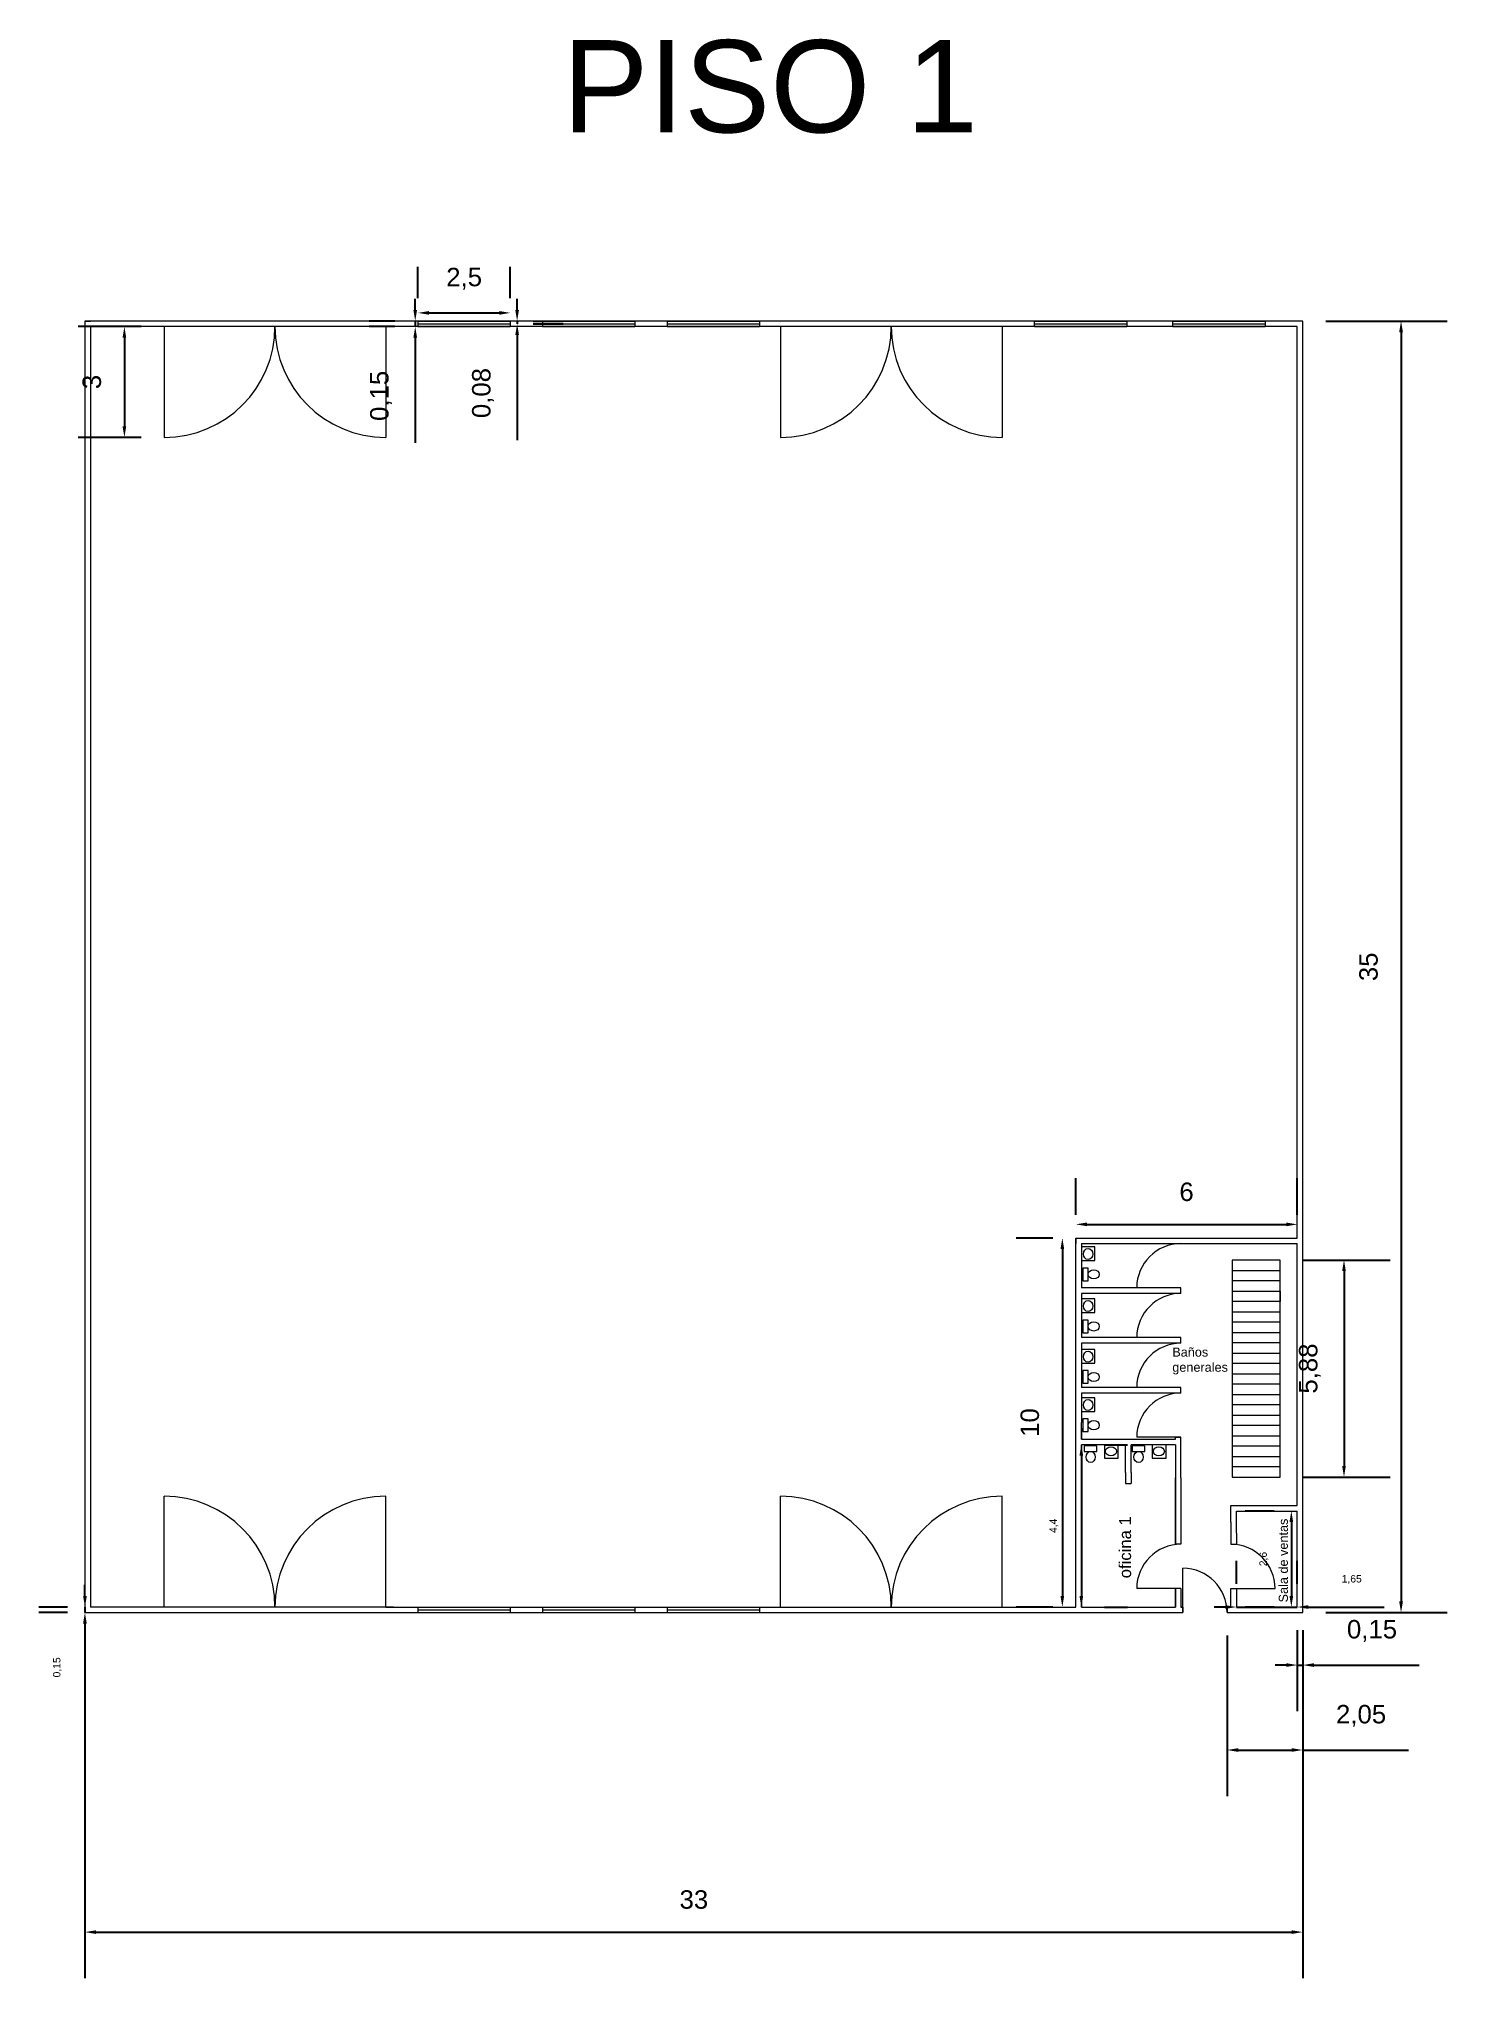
# Model space of a CAD drawing. Header units: millimetres. Extents: x -461 to 1315, y -154 to 152.
# Drawn here: x 11.6 to 49.8, y -121.4 to -68.8 of the extents above; entities that cross this region are included whole.
import ezdxf

# ---------------------------------------------------------------- set-up
doc = ezdxf.new("R2010")
doc.units = ezdxf.units.MM
for name, color, linetype, lineweight in [('A-AREA', 7, 'Continuous', 5), ('A-DOOR', 251, 'Continuous', 13), ('A-FURN', 46, 'Continuous', 13), ('A-GLAZ', 2, 'Continuous', 15), ('A-WALL', 253, 'Continuous', 15), ('C-SSWR', 3, 'Continuous', 13), ('S-STRS', 4, 'Continuous', 13)]:
    doc.layers.add(name, color=color, linetype=linetype, lineweight=lineweight)
doc.styles.get("Standard").update_dxf_attribs({"font": 'arial.ttf'})
doc.dimstyles.new('ISO-25', dxfattribs={"dimtxt": 0.5, "dimasz": 0.3, "dimexe": 1.25, "dimexo": 0.625, "dimtad": 1, "dimtxsty": 'Standard', "dimcen": 2.5, "dimclrd": 1, "dimadec": 0, "dimazin": 0, "dimtfac": 1, "dimtmove": 0, "dimatfit": 3, "dimfxl": 1, "dimarcsym": 0})
doc.dimstyles.new('Partes pequeñas', dxfattribs={"dimtxt": 0.2, "dimasz": 0.3, "dimexe": 1.25, "dimexo": 0.625, "dimtad": 1, "dimtxsty": 'Standard', "dimcen": 2.5, "dimclrd": 1, "dimadec": 0, "dimazin": 0, "dimtfac": 1, "dimtmove": 0, "dimatfit": 3, "dimfxl": 1, "dimarcsym": 0})

msp = doc.modelspace()

# ---------------------------------------------------------------- texts
at = {"layer": 'A-AREA', "insert": (25.819, -68.849), "char_height": 2.5, "attachment_point": 1}
msp.add_mtext_dynamic_manual_height_columns('\\pxt10;PISO 1', width=43.74055, gutter_width=12.5, heights=[0], dxfattribs=at)
at = {"layer": 'A-WALL', "insert": (42.344, -104.281), "char_height": 0.24578, "attachment_point": 1}
msp.add_mtext_dynamic_manual_height_columns('Baños generales', width=2.32677, gutter_width=1.229, heights=[0], dxfattribs=at)
at = {"layer": 'A-WALL', "attachment_point": 1, "rotation": 90}
for s, width, gutter_width, insert, char_height in [('oficina 1', 1.93173, 1.615, (40.904, -110.534), 0.3231), ('Sala de ventas', 2.32677, 1.229, (45.23, -111.189), 0.24578)]:
    msp.add_mtext_dynamic_manual_height_columns(s, width=width, gutter_width=gutter_width, heights=[0], dxfattribs=dict(at, insert=insert, char_height=char_height))

# ---------------------------------------------------------------- blocks, each defined once
blk = doc.blocks.new('*D253')
at = {"layer": 'A-AREA', "color": 0, "lineweight": -2, "transparency": 16777216}
for p, q in [((14.405, -76.613), (12.699, -76.613)), ((14.405, -79.613), (12.699, -79.613))]:
    blk.add_line(p, q, dxfattribs=at)
at = {"layer": 'A-AREA', "color": 1, "lineweight": -2, "transparency": 16777216}
blk.add_line((13.949, -76.913), (13.949, -79.313), dxfattribs=at)
at = {"layer": 'A-AREA', "color": 1, "lineweight": 20, "transparency": 16777216}
for points in [[(13.899, -76.913), (13.999, -76.913), (13.949, -76.613)], [(13.899, -79.313), (13.999, -79.313), (13.949, -79.613)]]:
    blk.add_solid(points, dxfattribs=at)
at = {"layer": 'Defpoints', "color": 0, "lineweight": 20, "transparency": 16777216}
for p in [(15.03, -76.613), (13.949, -79.613), (15.03, -79.613)]:
    blk.add_point(p, dxfattribs=at)
at = {"layer": 'A-AREA', "color": 0, "transparency": 16777216, "insert": (13.069, -78.113), "char_height": 0.5, "attachment_point": 5, "rotation": 90}
blk.add_mtext('3', dxfattribs=at)
blk = doc.blocks.new('*D258')
at = {"layer": 'A-AREA', "color": 0, "lineweight": -2, "transparency": 16777216}
for p, q in [((21.905, -75.838), (21.905, -74.99)), ((24.405, -75.838), (24.405, -74.99))]:
    blk.add_line(p, q, dxfattribs=at)
at = {"layer": 'A-AREA', "color": 1, "lineweight": -2, "transparency": 16777216}
blk.add_line((22.205, -76.24), (24.105, -76.24), dxfattribs=at)
at = {"layer": 'A-AREA', "color": 1, "lineweight": 20, "transparency": 16777216}
for points in [[(22.205, -76.19), (22.205, -76.29), (21.905, -76.24)], [(24.105, -76.19), (24.105, -76.29), (24.405, -76.24)]]:
    blk.add_solid(points, dxfattribs=at)
at = {"layer": 'Defpoints', "color": 0, "lineweight": 20, "transparency": 16777216}
for p in [(21.905, -76.463), (24.405, -76.24), (24.405, -76.463, 0.001)]:
    blk.add_point(p, dxfattribs=at)
at = {"layer": 'A-AREA', "color": 0, "transparency": 16777216, "insert": (23.155, -75.315), "char_height": 0.5, "attachment_point": 5}
blk.add_mtext('2,5', dxfattribs=at)
blk = doc.blocks.new('*D254')
at = {"layer": 'A-AREA', "color": 1, "lineweight": -2, "transparency": 16777216}
for p, q in [((24.591, -76.163), (24.591, -75.863)), ((24.591, -76.463), (24.591, -76.538)), ((24.591, -76.838), (24.591, -79.687))]:
    blk.add_line(p, q, dxfattribs=at)
at = {"layer": 'A-AREA', "color": 0, "lineweight": -2, "transparency": 16777216}
for p, q in [((25.03, -76.463), (25.841, -76.463)), ((25.03, -76.538), (25.841, -76.538))]:
    blk.add_line(p, q, dxfattribs=at)
at = {"layer": 'A-AREA', "color": 1, "lineweight": 20, "transparency": 16777216}
for points in [[(24.541, -76.163), (24.641, -76.163), (24.591, -76.463)], [(24.541, -76.838), (24.641, -76.838), (24.591, -76.538)]]:
    blk.add_solid(points, dxfattribs=at)
at = {"layer": 'Defpoints', "color": 0, "lineweight": 20, "transparency": 16777216}
for p in [(24.405, -76.463, -0.023), (24.405, -76.538, 0.001), (24.591, -76.538)]:
    blk.add_point(p, dxfattribs=at)
at = {"layer": 'A-AREA', "color": 0, "transparency": 16777216, "insert": (23.666, -78.413), "char_height": 0.5, "attachment_point": 5, "rotation": 90}
blk.add_mtext('0,08', dxfattribs=at)
blk = doc.blocks.new('*D255')
at = {"layer": 'A-AREA', "color": 1, "lineweight": -2, "transparency": 16777216}
for p, q in [((21.83, -76.163), (21.83, -75.863)), ((21.83, -76.463), (21.83, -76.613)), ((21.83, -76.913), (21.83, -79.765))]:
    blk.add_line(p, q, dxfattribs=at)
at = {"layer": 'A-AREA', "color": 0, "lineweight": -2, "transparency": 16777216}
for p, q in [((21.28, -76.463), (20.58, -76.463)), ((21.28, -76.613), (20.58, -76.613))]:
    blk.add_line(p, q, dxfattribs=at)
at = {"layer": 'A-AREA', "color": 1, "lineweight": 20, "transparency": 16777216}
for points in [[(21.78, -76.163), (21.88, -76.163), (21.83, -76.463)], [(21.78, -76.913), (21.88, -76.913), (21.83, -76.613)]]:
    blk.add_solid(points, dxfattribs=at)
at = {"layer": 'Defpoints', "color": 0, "lineweight": 20, "transparency": 16777216}
for p in [(21.83, -76.613), (21.905, -76.463), (21.905, -76.613, 0.001)]:
    blk.add_point(p, dxfattribs=at)
at = {"layer": 'A-AREA', "color": 0, "transparency": 16777216, "insert": (20.904, -78.489), "char_height": 0.5, "attachment_point": 5, "rotation": 90}
blk.add_mtext('0,15', dxfattribs=at)
blk = doc.blocks.new('*D259')
at = {"layer": 'A-AREA', "color": 0, "lineweight": -2, "transparency": 16777216}
for p, q in [((46.505, -76.463), (49.793, -76.463)), ((46.505, -111.463), (49.793, -111.463))]:
    blk.add_line(p, q, dxfattribs=at)
at = {"layer": 'A-AREA', "color": 1, "lineweight": -2, "transparency": 16777216}
blk.add_line((48.543, -76.763), (48.543, -111.163), dxfattribs=at)
at = {"layer": 'A-AREA', "color": 1, "lineweight": 20, "transparency": 16777216}
for points in [[(48.493, -76.763), (48.593, -76.763), (48.543, -76.463)], [(48.493, -111.163), (48.593, -111.163), (48.543, -111.463)]]:
    blk.add_solid(points, dxfattribs=at)
at = {"layer": 'Defpoints', "color": 0, "lineweight": 20, "transparency": 16777216}
for p in [(45.88, -76.463), (45.88, -111.463), (48.543, -111.463)]:
    blk.add_point(p, dxfattribs=at)
at = {"layer": 'A-AREA', "color": 0, "transparency": 16777216, "insert": (47.663, -93.963), "char_height": 0.5, "attachment_point": 5, "rotation": 90}
blk.add_mtext('35', dxfattribs=at)
blk = doc.blocks.new('*D260')
at = {"layer": 'A-AREA', "color": 0, "lineweight": -2, "transparency": 16777216}
for p, q in [((45.73, -111.938), (45.73, -114.136)), ((45.88, -111.938), (45.88, -114.136))]:
    blk.add_line(p, q, dxfattribs=at)
at = {"layer": 'A-AREA', "color": 1, "lineweight": -2, "transparency": 16777216}
for p, q in [((45.43, -112.886), (45.13, -112.886)), ((45.73, -112.886), (45.88, -112.886)), ((46.18, -112.886), (49.032, -112.886))]:
    blk.add_line(p, q, dxfattribs=at)
at = {"layer": 'A-AREA', "color": 1, "lineweight": 20, "transparency": 16777216}
for points in [[(45.43, -112.836), (45.43, -112.936), (45.73, -112.886)], [(46.18, -112.836), (46.18, -112.936), (45.88, -112.886)]]:
    blk.add_solid(points, dxfattribs=at)
at = {"layer": 'Defpoints', "color": 0, "lineweight": 20, "transparency": 16777216}
for p in [(45.73, -111.313), (45.88, -111.313), (45.88, -112.886)]:
    blk.add_point(p, dxfattribs=at)
at = {"layer": 'A-AREA', "color": 0, "transparency": 16777216, "insert": (47.756, -111.961), "char_height": 0.5, "attachment_point": 5}
blk.add_mtext('0,15', dxfattribs=at)
blk = doc.blocks.new('*D261')
at = {"layer": 'A-AREA', "color": 0, "lineweight": -2, "transparency": 16777216}
for p, q in [((45.889, -101.91), (48.247, -101.91)), ((45.889, -107.79), (48.247, -107.79))]:
    blk.add_line(p, q, dxfattribs=at)
at = {"layer": 'A-AREA', "color": 1, "lineweight": -2, "transparency": 16777216}
blk.add_line((46.997, -102.21), (46.997, -107.49), dxfattribs=at)
at = {"layer": 'A-AREA', "color": 1, "lineweight": 20, "transparency": 16777216}
for points in [[(46.947, -102.21), (47.047, -102.21), (46.997, -101.91)], [(46.947, -107.49), (47.047, -107.49), (46.997, -107.79)]]:
    blk.add_solid(points, dxfattribs=at)
at = {"layer": 'Defpoints', "color": 0, "lineweight": 20, "transparency": 16777216}
for p in [(45.264, -101.91), (45.264, -107.79), (46.997, -107.79)]:
    blk.add_point(p, dxfattribs=at)
at = {"layer": 'A-AREA', "color": 0, "transparency": 16777216, "insert": (46.072, -104.85), "char_height": 0.5, "attachment_point": 5, "rotation": 90}
blk.add_mtext('5,88', dxfattribs=at)
blk = doc.blocks.new('*D262')
at = {"layer": 'A-AREA', "color": 0, "lineweight": -2, "transparency": 16777216}
for p, q in [((43.83, -112.088), (43.83, -116.438)), ((45.88, -112.088), (45.88, -116.438))]:
    blk.add_line(p, q, dxfattribs=at)
at = {"layer": 'A-AREA', "color": 1, "lineweight": -2, "transparency": 16777216}
for p, q in [((44.13, -115.188), (45.58, -115.188)), ((45.88, -115.188), (48.741, -115.188))]:
    blk.add_line(p, q, dxfattribs=at)
at = {"layer": 'A-AREA', "color": 1, "lineweight": 20, "transparency": 16777216}
for points in [[(44.13, -115.138), (44.13, -115.238), (43.83, -115.188)], [(45.58, -115.138), (45.58, -115.238), (45.88, -115.188)]]:
    blk.add_solid(points, dxfattribs=at)
at = {"layer": 'Defpoints', "color": 0, "lineweight": 20, "transparency": 16777216}
for p in [(43.83, -111.463), (45.88, -111.463), (45.88, -115.188)]:
    blk.add_point(p, dxfattribs=at)
at = {"layer": 'A-AREA', "color": 0, "transparency": 16777216, "insert": (47.46, -114.263), "char_height": 0.5, "attachment_point": 5}
blk.add_mtext('2,05', dxfattribs=at)
blk = doc.blocks.new('*D263')
at = {"layer": 'A-AREA', "color": 0, "lineweight": -2, "transparency": 16777216}
for p, q in [((12.88, -112.088), (12.88, -121.373)), ((45.88, -112.088), (45.88, -121.373))]:
    blk.add_line(p, q, dxfattribs=at)
at = {"layer": 'A-AREA', "color": 1, "lineweight": -2, "transparency": 16777216}
blk.add_line((13.18, -120.123), (45.58, -120.123), dxfattribs=at)
at = {"layer": 'A-AREA', "color": 1, "lineweight": 20, "transparency": 16777216}
for points in [[(13.18, -120.073), (13.18, -120.173), (12.88, -120.123)], [(45.58, -120.073), (45.58, -120.173), (45.88, -120.123)]]:
    blk.add_solid(points, dxfattribs=at)
at = {"layer": 'Defpoints', "color": 0, "lineweight": 20, "transparency": 16777216}
for p in [(12.88, -111.463), (45.88, -111.463), (45.88, -120.123)]:
    blk.add_point(p, dxfattribs=at)
at = {"layer": 'A-AREA', "color": 0, "transparency": 16777216, "insert": (29.38, -119.242), "char_height": 0.5, "attachment_point": 5}
blk.add_mtext('33', dxfattribs=at)
blk = doc.blocks.new('*D264')
at = {"layer": 'A-AREA', "color": 0, "lineweight": -2, "transparency": 16777216}
for p, q in [((39.73, -100.688), (39.73, -99.693)), ((45.73, -100.688), (45.73, -99.693))]:
    blk.add_line(p, q, dxfattribs=at)
at = {"layer": 'A-AREA', "color": 1, "lineweight": -2, "transparency": 16777216}
blk.add_line((40.03, -100.943), (45.43, -100.943), dxfattribs=at)
at = {"layer": 'A-AREA', "color": 1, "lineweight": 20, "transparency": 16777216}
for points in [[(40.03, -100.893), (40.03, -100.993), (39.73, -100.943)], [(45.43, -100.893), (45.43, -100.993), (45.73, -100.943)]]:
    blk.add_solid(points, dxfattribs=at)
at = {"layer": 'Defpoints', "color": 0, "lineweight": 20, "transparency": 16777216}
for p in [(39.73, -101.313), (45.73, -100.943), (45.73, -101.313)]:
    blk.add_point(p, dxfattribs=at)
at = {"layer": 'A-AREA', "color": 0, "transparency": 16777216, "insert": (42.73, -100.063), "char_height": 0.5, "attachment_point": 5}
blk.add_mtext('6', dxfattribs=at)
blk = doc.blocks.new('*D265')
at = {"layer": 'A-AREA', "color": 0, "lineweight": -2, "transparency": 16777216}
for p, q in [((39.105, -101.313), (38.115, -101.313)), ((39.105, -111.313), (38.115, -111.313))]:
    blk.add_line(p, q, dxfattribs=at)
at = {"layer": 'A-AREA', "color": 1, "lineweight": -2, "transparency": 16777216}
blk.add_line((39.365, -101.613), (39.365, -111.013), dxfattribs=at)
at = {"layer": 'A-AREA', "color": 1, "lineweight": 20, "transparency": 16777216}
for points in [[(39.315, -101.613), (39.415, -101.613), (39.365, -101.313)], [(39.315, -111.013), (39.415, -111.013), (39.365, -111.313)]]:
    blk.add_solid(points, dxfattribs=at)
at = {"layer": 'Defpoints', "color": 0, "lineweight": 20, "transparency": 16777216}
for p in [(39.73, -101.313), (39.365, -111.313), (39.73, -111.313)]:
    blk.add_point(p, dxfattribs=at)
at = {"layer": 'A-AREA', "color": 0, "transparency": 16777216, "insert": (38.485, -106.313), "char_height": 0.5, "attachment_point": 5, "rotation": 90}
blk.add_mtext('10', dxfattribs=at)
blk = doc.blocks.new('*D266')
at = {"layer": 'A-AREA', "color": 1, "lineweight": -2, "transparency": 16777216}
blk.add_line((39.88, -107.213), (39.88, -111.013), dxfattribs=at)
at = {"layer": 'A-AREA', "color": 0, "lineweight": -2, "transparency": 16777216}
for p, q in [((40.505, -106.913), (41.13, -106.913)), ((40.505, -111.313), (41.13, -111.313))]:
    blk.add_line(p, q, dxfattribs=at)
at = {"layer": 'A-AREA', "color": 1, "lineweight": 20, "transparency": 16777216}
for points in [[(39.83, -107.213), (39.93, -107.213), (39.88, -106.913)], [(39.83, -111.013), (39.93, -111.013), (39.88, -111.313)]]:
    blk.add_solid(points, dxfattribs=at)
at = {"layer": 'Defpoints', "color": 0, "lineweight": 20, "transparency": 16777216}
for p in [(39.88, -106.913), (39.88, -111.313), (39.88, -111.313)]:
    blk.add_point(p, dxfattribs=at)
at = {"layer": 'A-AREA', "color": 0, "transparency": 16777216, "insert": (39.135, -109.113), "char_height": 0.2, "attachment_point": 5, "rotation": 90}
blk.add_mtext('4,4', dxfattribs=at)
blk = doc.blocks.new('*D267')
at = {"layer": 'A-AREA', "color": 0, "lineweight": -2, "transparency": 16777216}
for p, q in [((45.105, -108.713), (44.32, -108.713)), ((45.105, -111.313), (44.32, -111.313))]:
    blk.add_line(p, q, dxfattribs=at)
at = {"layer": 'A-AREA', "color": 1, "lineweight": -2, "transparency": 16777216}
blk.add_line((45.57, -109.013), (45.57, -111.013), dxfattribs=at)
at = {"layer": 'A-AREA', "color": 1, "lineweight": 20, "transparency": 16777216}
for points in [[(45.52, -109.013), (45.62, -109.013), (45.57, -108.713)], [(45.52, -111.013), (45.62, -111.013), (45.57, -111.313)]]:
    blk.add_solid(points, dxfattribs=at)
at = {"layer": 'Defpoints', "color": 0, "lineweight": 20, "transparency": 16777216}
for p in [(45.73, -108.713), (45.57, -111.313), (45.73, -111.313)]:
    blk.add_point(p, dxfattribs=at)
at = {"layer": 'A-AREA', "color": 0, "transparency": 16777216, "insert": (44.825, -110.013), "char_height": 0.2, "attachment_point": 5, "rotation": 90}
blk.add_mtext('2,6', dxfattribs=at)
blk = doc.blocks.new('*D268')
at = {"layer": 'A-AREA', "color": 0, "lineweight": -2, "transparency": 16777216}
for p, q in [((44.08, -110.688), (44.08, -110.063)), ((45.73, -110.688), (45.73, -110.063))]:
    blk.add_line(p, q, dxfattribs=at)
at = {"layer": 'A-AREA', "color": 1, "lineweight": -2, "transparency": 16777216}
for p, q in [((43.78, -111.313), (43.48, -111.313)), ((44.08, -111.313), (45.73, -111.313)), ((46.03, -111.313), (48.082, -111.313))]:
    blk.add_line(p, q, dxfattribs=at)
at = {"layer": 'A-AREA', "color": 1, "lineweight": 20, "transparency": 16777216}
for points in [[(43.78, -111.263), (43.78, -111.363), (44.08, -111.313)], [(46.03, -111.263), (46.03, -111.363), (45.73, -111.313)]]:
    blk.add_solid(points, dxfattribs=at)
at = {"layer": 'Defpoints', "color": 0, "lineweight": 20, "transparency": 16777216}
for p in [(44.08, -111.313), (45.73, -111.313), (45.73, -111.313)]:
    blk.add_point(p, dxfattribs=at)
at = {"layer": 'A-AREA', "color": 0, "transparency": 16777216, "insert": (47.206, -110.567), "char_height": 0.2, "attachment_point": 5}
blk.add_mtext('1,65', dxfattribs=at)
blk = doc.blocks.new('*D269')
at = {"layer": 'A-AREA', "color": 1, "lineweight": -2, "transparency": 16777216}
for p, q in [((12.88, -111.013), (12.88, -110.713)), ((12.88, -111.313), (12.88, -111.463)), ((12.88, -111.763), (12.88, -113.834))]:
    blk.add_line(p, q, dxfattribs=at)
at = {"layer": 'A-AREA', "color": 0, "lineweight": -2, "transparency": 16777216}
for p, q in [((12.405, -111.313), (11.63, -111.313)), ((12.405, -111.463), (11.63, -111.463))]:
    blk.add_line(p, q, dxfattribs=at)
at = {"layer": 'A-AREA', "color": 1, "lineweight": 20, "transparency": 16777216}
for points in [[(12.83, -111.013), (12.93, -111.013), (12.88, -111.313)], [(12.83, -111.763), (12.93, -111.763), (12.88, -111.463)]]:
    blk.add_solid(points, dxfattribs=at)
at = {"layer": 'Defpoints', "color": 0, "lineweight": 20, "transparency": 16777216}
for p in [(13.03, -111.313), (12.88, -111.463), (13.03, -111.463)]:
    blk.add_point(p, dxfattribs=at)
at = {"layer": 'A-AREA', "color": 0, "transparency": 16777216, "insert": (12.135, -112.948), "char_height": 0.2, "attachment_point": 5, "rotation": 90}
blk.add_mtext('0,15', dxfattribs=at)

# ---------------------------------------------------------------- dimensions: what is measured, and where the dimension line sits
at = {"layer": 'A-AREA'}
for base, p1, p2, dimstyle, picture, middle in [((24.405, -76.24), (21.905, -76.463), (24.405, -76.463, 0.001), 'ISO-25', '*D258', (23.155, -75.315)), ((45.73, -100.943), (39.73, -101.313), (45.73, -101.313), 'ISO-25', '*D264', (42.73, -100.063)), ((45.73, -111.313), (44.08, -111.313), (45.73, -111.313), 'Partes pequeñas', '*D268', (47.206, -110.567)), ((45.88, -112.886), (45.73, -111.313), (45.88, -111.313), 'ISO-25', '*D260', (47.756, -111.961)), ((45.88, -120.123), (12.88, -111.463), (45.88, -111.463), 'ISO-25', '*D263', (29.38, -119.242)), ((45.88, -115.188), (43.83, -111.463), (45.88, -111.463), 'ISO-25', '*D262', (47.46, -114.263))]:
    dim = msp.add_linear_dim(base=base, p1=p1, p2=p2, dimstyle=dimstyle, dxfattribs=at)
    dim.commit()
    dim.dimension.update_dxf_attribs({"geometry": picture, "text_midpoint": middle})
for base, p1, p2, dimstyle, picture, middle in [((21.83, -76.613), (21.905, -76.463), (21.905, -76.613, 0.001), 'ISO-25', '*D255', (20.904, -78.489)), ((24.591194319, -76.537631727), (24.404818336, -76.462631727, -0.022520713), (24.404818336, -76.537631727, 0.000740558), 'ISO-25', '*D254', (23.665716829, -78.412529408)), ((13.949, -79.613), (15.03, -76.613), (15.03, -79.613), 'ISO-25', '*D253', (13.069, -78.113)), ((48.543, -111.463), (45.88, -76.463), (45.88, -111.463), 'ISO-25', '*D259', (47.663, -93.963)), ((39.365, -111.313), (39.73, -101.313), (39.73, -111.313), 'ISO-25', '*D265', (38.485, -106.313)), ((46.997, -107.79), (45.264, -101.91), (45.264, -107.79), 'ISO-25', '*D261', (46.072, -104.85)), ((39.88, -111.313), (39.88, -106.913), (39.88, -111.313), 'Partes pequeñas', '*D266', (39.135, -109.113)), ((45.57, -111.313), (45.73, -108.713), (45.73, -111.313), 'Partes pequeñas', '*D267', (44.825, -110.013)), ((12.88, -111.463), (13.03, -111.313), (13.03, -111.463), 'Partes pequeñas', '*D269', (12.135, -112.948))]:
    dim = msp.add_linear_dim(base=base, p1=p1, p2=p2, angle=90, dimstyle=dimstyle, dxfattribs=at)
    dim.commit()
    dim.dimension.update_dxf_attribs({"geometry": picture, "text_midpoint": middle})

# ---------------------------------------------------------------- linework, layer by layer
at = {"layer": 'A-DOOR'}
for p, q in [((15.03, -76.613), (15.03, -79.613)), ((21.03, -76.613), (21.03, -79.613)), ((31.73, -76.613, 0.038), (31.73, -79.613, 0.038)), ((34.73, -76.613, 0.038), (34.73, -76.613, -2.962)), ((37.73, -76.613), (37.73, -79.613)), ((42.58, -102.663), (41.38, -102.663)), ((42.58, -104.013), (41.38, -104.013)), ((42.58, -105.363), (41.38, -105.363)), ((42.58, -106.713), (41.38, -106.713)), ((15.03, -111.313), (15.03, -108.313)), ((21.03, -111.313), (21.03, -108.313)), ((31.73, -111.313, 0.038), (31.73, -108.313, 0.038)), ((37.73, -111.313), (37.73, -108.313)), ((42.63, -111.463), (42.63, -110.263)), ((42.58, -110.813), (41.38, -110.813)), ((43.93, -110.813), (45.13, -110.813)), ((21.03, -111.313), (21.904, -111.313, 0.045))]:
    msp.add_line(p, q, dxfattribs=at)
for centre, radius, start, end in [((15.03, -76.613), 3, 270, 0), ((21.03, -76.613), 3, 180, 270), ((31.73, -76.613, 0.038), 3, 270, 0), ((37.73, -76.613), 3, 180, 270), ((42.58, -102.663), 1.2, 90, 180), ((42.58, -104.013), 1.2, 90, 180), ((42.58, -105.363), 1.2, 90, 180), ((42.58, -106.713), 1.2, 90, 180), ((15.03, -111.313), 3, 0, 90), ((21.03, -111.313), 3, 90, 180), ((31.73, -111.313, 0.038), 3, 0, 90), ((37.73, -111.313), 3, 90, 180), ((42.58, -110.813), 1.2, 90, 180), ((43.93, -110.813), 1.2, 0, 90), ((42.63, -111.463), 1.2, 0, 90)]:
    msp.add_arc(centre, radius, start, end, dxfattribs=at)
at = {"layer": 'A-FURN'}
for p, q in [((40.245, -101.552), (39.88, -101.552)), ((39.88, -101.925), (40.245, -101.925)), ((40.245, -101.925), (40.245, -101.552)), ((40.245, -102.963), (39.88, -102.963)), ((40.245, -103.335), (40.245, -102.963)), ((39.88, -103.335), (40.245, -103.335)), ((40.245, -104.333), (39.88, -104.333)), ((40.245, -104.706), (40.245, -104.333)), ((39.88, -104.706), (40.245, -104.706)), ((40.245, -105.641), (39.88, -105.641)), ((40.245, -106.013), (40.245, -105.641)), ((39.88, -106.013), (40.245, -106.013)), ((40.504, -106.913), (40.504, -107.278)), ((40.877, -107.278), (40.877, -106.913)), ((41.802, -106.913), (41.802, -107.278)), ((42.175, -107.278), (42.175, -106.913)), ((40.504, -107.278), (40.877, -107.278)), ((41.802, -107.278), (42.175, -107.278))]:
    msp.add_line(p, q, dxfattribs=at)
at = {"layer": 'A-GLAZ'}
for p, q in [((21.03, -76.613), (21.03, -76.613)), ((21.03, -76.613), (21.03, -76.613)), ((21.03, -76.613), (21.03, -76.613)), ((21.905, -76.463, 0), (21.905, -76.613, -0.023)), ((21.905, -76.463, 0), (24.405, -76.463, -0.023)), ((21.905, -76.538, -0.011), (24.405, -76.538, -0.011)), ((21.905, -76.613, -0.023), (24.405, -76.613, -0.023)), ((24.405, -76.463, -0.023), (24.405, -76.613, -0.023)), ((25.28, -76.463, 0), (25.28, -76.613, -0.023)), ((25.28, -76.463, 0), (27.78, -76.463, -0.023)), ((25.28, -76.538, -0.011), (27.78, -76.538, -0.011)), ((25.28, -76.613, -0.023), (27.78, -76.613, -0.023)), ((27.78, -76.463, -0.023), (27.78, -76.613, -0.023)), ((28.655, -76.463, -0.024), (28.655, -76.613, -0.047)), ((28.655, -76.463, -0.024), (31.155, -76.463, -0.047)), ((28.655, -76.538, -0.035), (31.155, -76.538, -0.035)), ((28.655, -76.613, -0.047), (31.155, -76.613, -0.047)), ((31.155, -76.463, -0.047), (31.155, -76.613, -0.047)), ((38.61, -76.613), (38.61, -76.463)), ((38.61, -76.463, -0.001), (41.11, -76.463, -0.024)), ((38.61, -76.538, -0.013), (41.11, -76.538, -0.013)), ((38.61, -76.613, -0.024), (41.11, -76.613, -0.024)), ((41.11, -76.463, -0.024), (41.11, -76.613, -0.024)), ((42.36, -76.613), (42.36, -76.463)), ((42.36, -76.463, -0.001), (44.86, -76.463, -0.024)), ((42.36, -76.538, -0.013), (44.86, -76.538, -0.013)), ((42.36, -76.613, -0.024), (44.86, -76.613, -0.024)), ((44.86, -76.463, -0.024), (44.86, -76.613, -0.024)), ((21.905, -111.313, 0.023), (21.905, -111.463)), ((21.905, -111.313, 0.023), (24.405, -111.313)), ((21.905, -111.388, 0.011), (24.405, -111.388, 0.011)), ((24.405, -111.313), (24.405, -111.463)), ((25.28, -111.313, 0.023), (25.28, -111.463)), ((25.28, -111.313, 0.023), (27.78, -111.313)), ((25.28, -111.388, 0.011), (27.78, -111.388, 0.011)), ((27.78, -111.313), (27.78, -111.463)), ((28.655, -111.313, -0.001), (28.655, -111.463, -0.024)), ((28.655, -111.313, -0.001), (31.155, -111.313, -0.024)), ((28.655, -111.388, -0.013), (31.155, -111.388, -0.013)), ((31.155, -111.313, -0.024), (31.155, -111.463, -0.024)), ((21.905, -111.463), (24.405, -111.463)), ((25.28, -111.463), (27.78, -111.463)), ((28.655, -111.463, -0.024), (31.155, -111.463, -0.024))]:
    msp.add_line(p, q, dxfattribs=at)
at = {"layer": 'A-WALL'}
for p, q in [((45.88, -76.463), (12.88, -76.463)), ((12.88, -76.463), (12.88, -111.463)), ((12.88, -76.463), (13.03, -76.463)), ((45.73, -76.613), (13.03, -76.613)), ((13.03, -76.613), (13.03, -111.313)), ((45.73, -101.313), (45.73, -76.613)), ((45.88, -111.463), (45.88, -76.463)), ((39.73, -111.313), (39.73, -101.313)), ((39.73, -101.313), (45.73, -101.313)), ((39.73, -101.313), (39.73, -101.463)), ((39.73, -101.313), (39.88, -101.313)), ((39.88, -101.463), (45.73, -101.463)), ((39.88, -101.463), (39.88, -102.663)), ((45.73, -108.563), (45.73, -101.463)), ((42.58, -102.663), (39.88, -102.663)), ((39.88, -102.813), (39.88, -104.013)), ((42.58, -102.813), (39.88, -102.813)), ((42.58, -102.813), (42.58, -102.663)), ((42.58, -104.013), (39.88, -104.013)), ((42.58, -104.163), (42.58, -104.013)), ((39.88, -104.163), (39.88, -105.363)), ((42.58, -104.163), (39.88, -104.163)), ((42.58, -105.363), (39.88, -105.363)), ((39.88, -105.513), (39.88, -106.313)), ((42.58, -105.513), (39.88, -105.513)), ((39.88, -105.588), (39.88, -105.613)), ((42.58, -105.513), (42.58, -105.363)), ((39.88, -106.463), (39.88, -106.313)), ((39.88, -106.463), (39.88, -106.763)), ((39.88, -106.763), (39.88, -106.463)), ((39.88, -106.463), (39.88, -106.763)), ((39.88, -106.763), (42.405, -106.763)), ((39.88, -106.913), (39.88, -109.163)), ((41.08, -106.913), (39.88, -106.913)), ((39.88, -111.313), (39.88, -106.913)), ((39.88, -106.913), (39.88, -107.813)), ((41.08, -107.663), (41.08, -106.913)), ((42.43, -106.913), (41.23, -106.913)), ((41.23, -107.663), (41.23, -106.913)), ((42.405, -106.763), (42.43, -106.763)), ((42.43, -106.763), (42.43, -106.713)), ((42.43, -106.713), (42.58, -106.713)), ((42.43, -106.738), (42.43, -106.713)), ((42.43, -106.913), (42.43, -107.813)), ((42.58, -107.813), (42.58, -106.713)), ((41.08, -107.663), (41.08, -107.813)), ((41.23, -107.663), (41.23, -107.813)), ((41.08, -107.813), (41.08, -107.963)), ((41.08, -107.963), (41.23, -107.963)), ((41.23, -107.813), (41.23, -107.963)), ((42.43, -109.613), (42.43, -107.813)), ((42.43, -107.813), (42.43, -109.613)), ((42.58, -107.813), (42.58, -109.613)), ((43.93, -108.713), (43.93, -108.563)), ((43.93, -108.563), (45.73, -108.563)), ((43.93, -108.563), (44.08, -108.563)), ((43.93, -109.013), (43.93, -108.713)), ((44.08, -108.713), (45.73, -108.713)), ((44.08, -109.313), (44.08, -108.713)), ((45.73, -109.163), (45.73, -108.713)), ((39.88, -109.313), (39.88, -111.313)), ((43.93, -109.013), (43.93, -109.613)), ((44.08, -109.313), (44.08, -109.613)), ((45.73, -109.313), (45.73, -109.163)), ((45.73, -111.313), (45.73, -109.313)), ((42.58, -109.613), (42.43, -109.613)), ((43.93, -109.613), (44.08, -109.613)), ((42.43, -111.313), (42.43, -110.813)), ((42.43, -110.813), (42.43, -111.313)), ((42.58, -110.813), (42.43, -110.813)), ((42.58, -110.813), (42.58, -111.313)), ((43.93, -111.313), (43.93, -110.813)), ((43.93, -110.813), (44.08, -110.813)), ((44.08, -110.813), (44.08, -111.313)), ((21.243, -111.313), (13.03, -111.313)), ((21.243, -111.313), (39.73, -111.313)), ((39.88, -111.313), (42.43, -111.313)), ((42.58, -111.313), (42.63, -111.313)), ((42.63, -111.313), (42.58, -111.313)), ((42.58, -111.313), (42.63, -111.313)), ((42.58, -111.313), (42.63, -111.313)), ((42.63, -111.313), (42.63, -111.463)), ((43.83, -111.313), (43.93, -111.313)), ((43.93, -111.313), (43.83, -111.313)), ((43.93, -111.313), (43.83, -111.313)), ((43.83, -111.313), (43.83, -111.463)), ((44.08, -111.313), (45.73, -111.313)), ((45.73, -111.313), (44.08, -111.313)), ((45.73, -111.313), (44.08, -111.313)), ((12.88, -111.463), (42.63, -111.463)), ((43.83, -111.463), (45.88, -111.463))]:
    msp.add_line(p, q, dxfattribs=at)
at = {"layer": 'C-SSWR'}
for points in [[(39.916, -102.469), (40.066, -102.469), (40.066, -102.126), (39.916, -102.126)], [(39.916, -103.879), (40.066, -103.879), (40.066, -103.536), (39.916, -103.536)], [(39.916, -105.25), (40.066, -105.25), (40.066, -104.907), (39.916, -104.907)], [(39.916, -106.557), (40.066, -106.557), (40.066, -106.214), (39.916, -106.214)], [(39.96, -106.948), (39.96, -107.098), (40.303, -107.098), (40.303, -106.948)], [(41.258, -106.948), (41.258, -107.098), (41.601, -107.098), (41.601, -106.948)]]:
    msp.add_lwpolyline(points, close=True, dxfattribs=at)
for centre, major_axis in [((40.063, -101.747), (0, 0.15)), ((40.216, -102.297), (-0.15, 0)), ((40.063, -103.157), (0, 0.15)), ((40.216, -103.708), (-0.15, 0)), ((40.063, -104.528), (0, 0.15)), ((40.216, -105.078), (-0.15, 0)), ((40.063, -105.836), (0, 0.15)), ((40.216, -106.386), (-0.15, 0)), ((40.132, -107.248), (0, 0.15)), ((40.682, -107.095), (0.15, 0)), ((41.43, -107.248), (0, 0.15)), ((41.98, -107.095), (0.15, 0))]:
    msp.add_ellipse(centre, major_axis=major_axis, ratio=0.833333, dxfattribs=at)
at = {"layer": 'S-STRS'}
for p, q in [((45.264, -101.91), (43.964, -101.91)), ((43.964, -101.91), (43.964, -107.79)), ((45.264, -107.79), (45.264, -101.91)), ((43.964, -102.19), (45.264, -102.19)), ((45.264, -102.47), (43.964, -102.47)), ((43.964, -102.75), (45.264, -102.75)), ((45.264, -102.75), (45.264, -103.03)), ((45.264, -103.03), (43.964, -103.03)), ((43.964, -103.31), (45.264, -103.31)), ((45.264, -103.59), (43.964, -103.59)), ((43.964, -103.87), (45.264, -103.87)), ((45.264, -104.15), (43.964, -104.15)), ((43.964, -104.43), (45.264, -104.43)), ((45.264, -104.71), (43.964, -104.71)), ((43.964, -104.99), (45.264, -104.99)), ((45.264, -105.27), (43.964, -105.27)), ((43.964, -105.55), (45.264, -105.55)), ((45.264, -105.83), (43.964, -105.83)), ((43.964, -106.11), (45.264, -106.11)), ((45.264, -106.39), (43.964, -106.39)), ((43.964, -106.67), (45.264, -106.67)), ((45.264, -106.95), (43.964, -106.95)), ((43.964, -107.23), (45.264, -107.23)), ((45.264, -107.51), (43.964, -107.51)), ((43.964, -107.79), (45.264, -107.79))]:
    msp.add_line(p, q, dxfattribs=at)

msp.set_redraw_order([(e.dxf.handle, doc.entitydb.next_handle()) for e in msp.query("TEXT MTEXT ATTDEF DIMENSION ARC_DIMENSION")])  # texts and dimensions are drawn at this point

doc.saveas('drawing.dxf')
